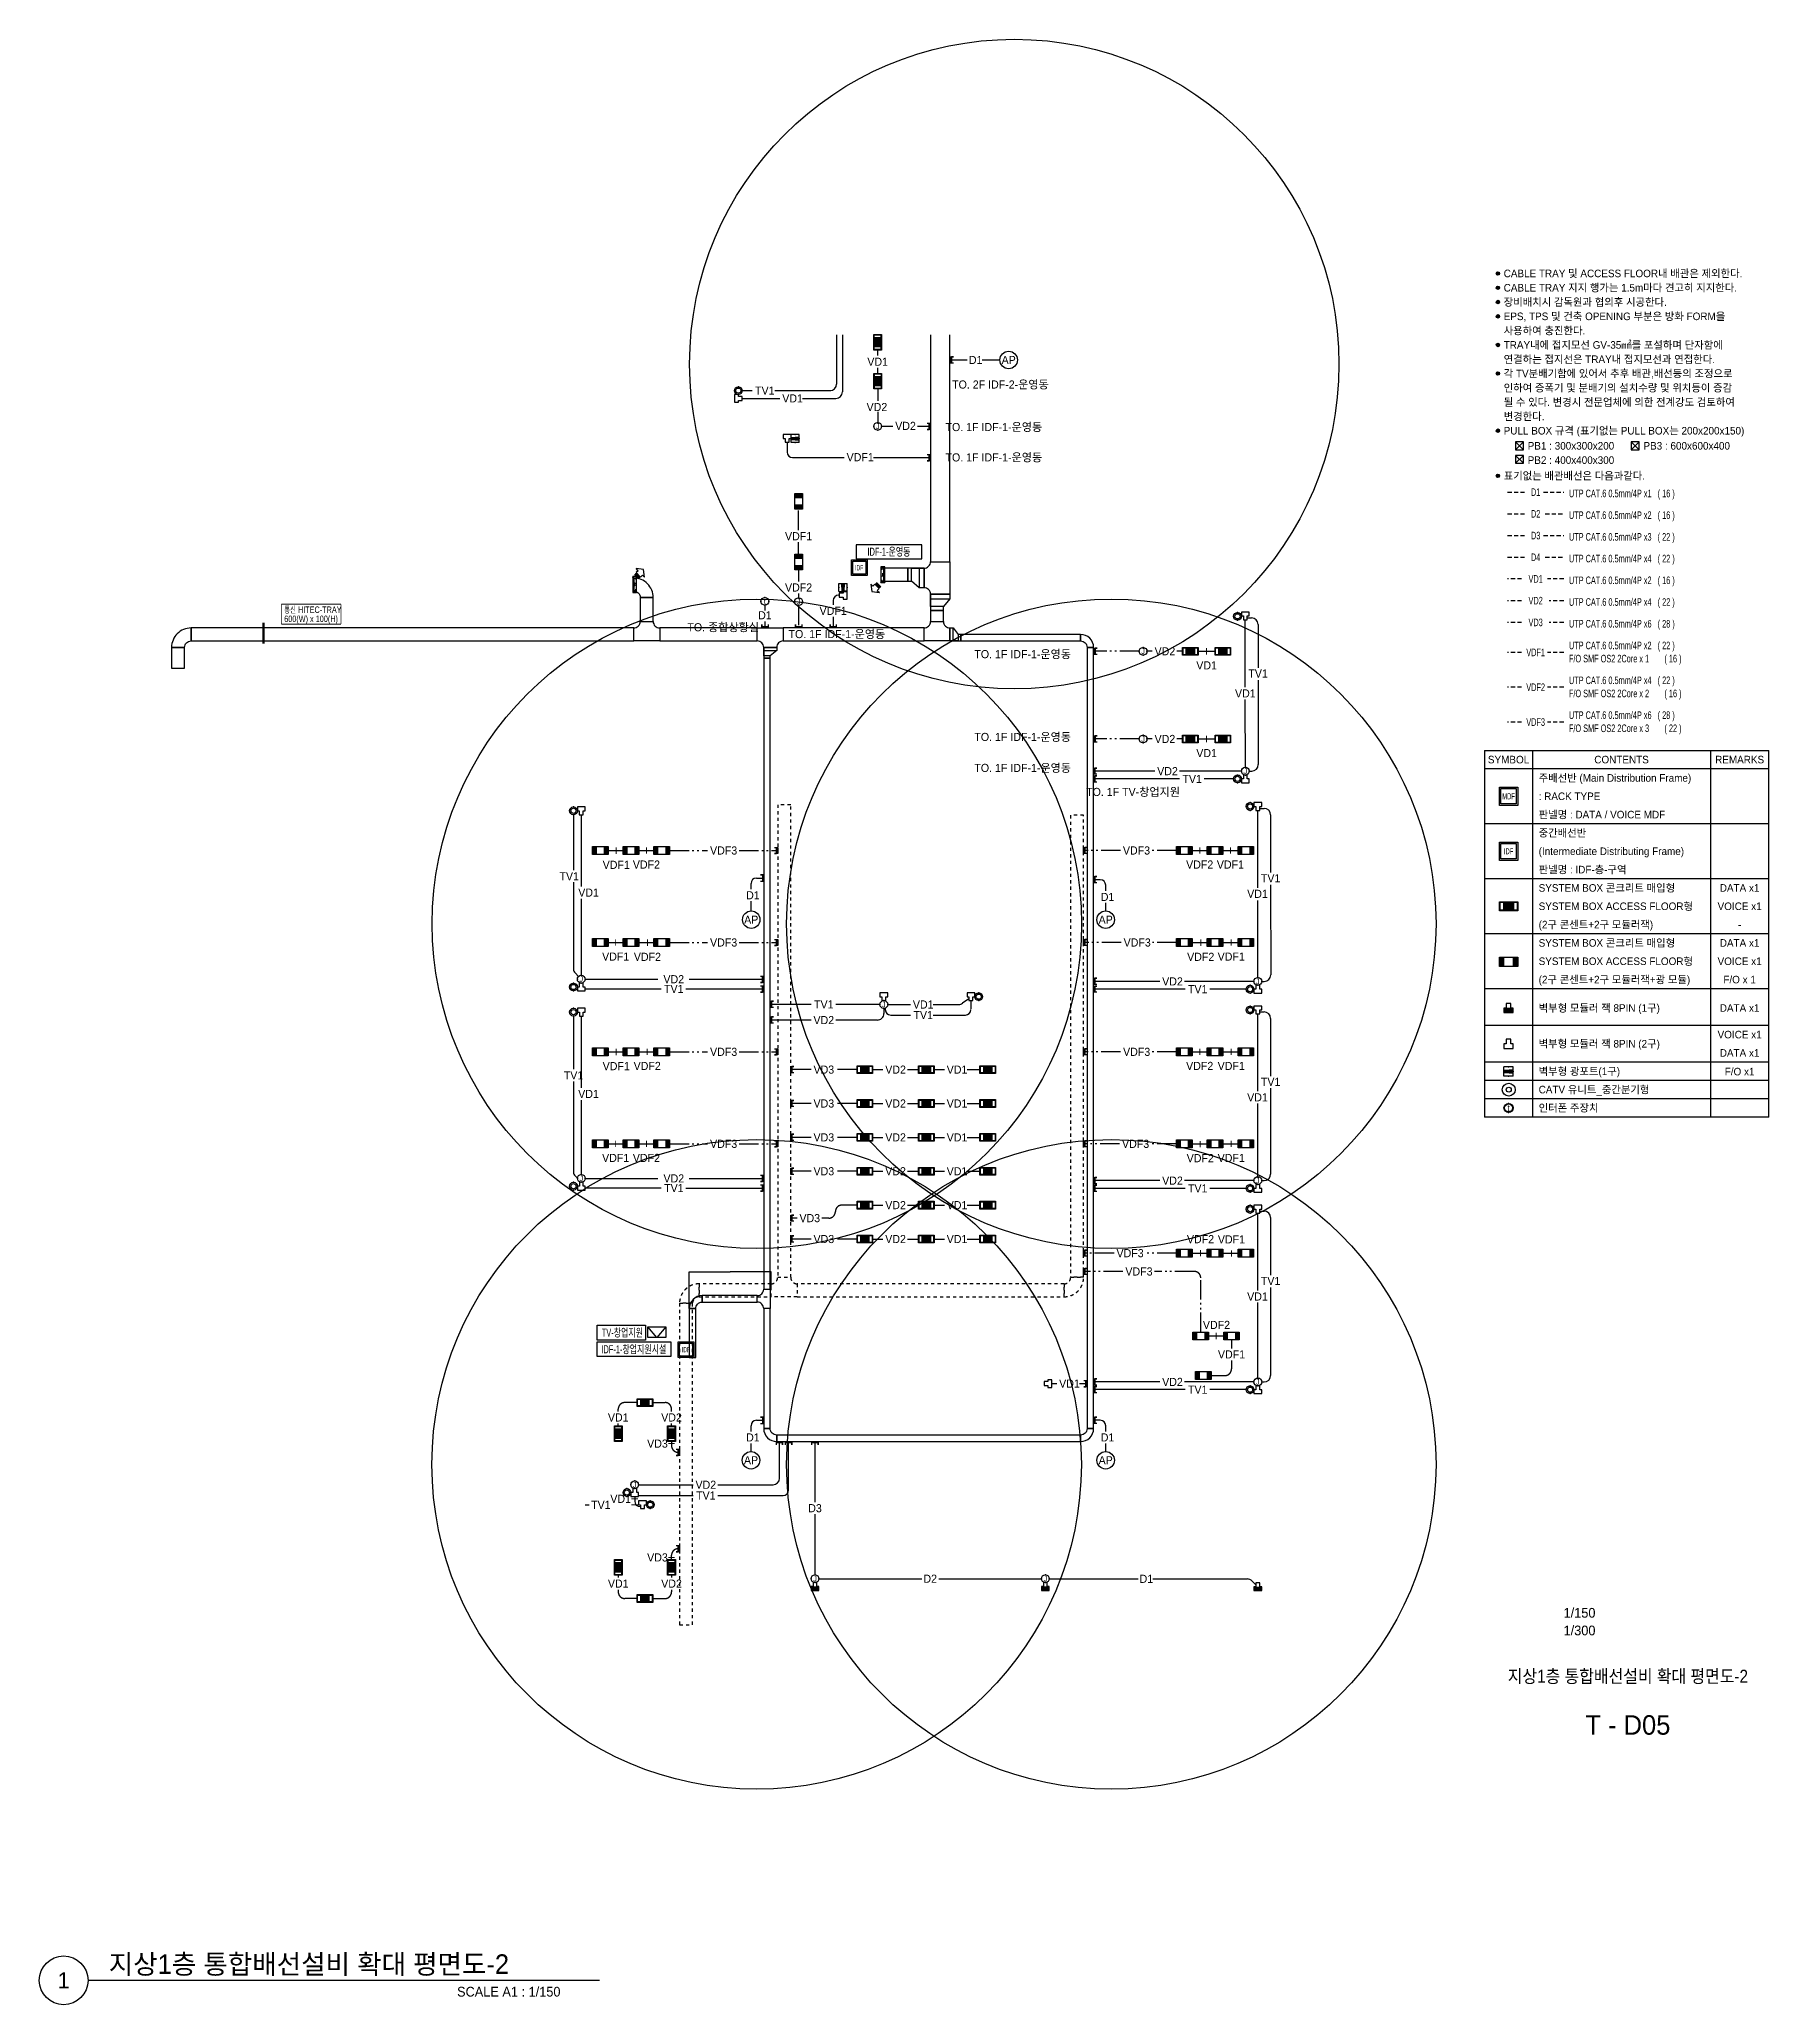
# Model space of a CAD drawing. Header units: millimetres. Extents: x 90978 to 501618, y -355196 to 882030.
# Drawn here: x 421686 to 501580, y -351975 to -261196 of the extents above; entities that cross this region are included whole.
import ezdxf
from ezdxf.enums import TextEntityAlignment as Align

# ---------------------------------------------------------------- set-up
doc = ezdxf.new("R2010")
doc.units = ezdxf.units.MM
doc.header["$LTSCALE"] = 150
doc.set_wipeout_variables(frame=1)
for name, pattern in [('D1', [3, 1, -1, 1]), ('D2', [6.5, 2.5, -1.5, 2.5]), ('E6', [10, 6, -1, 0.5, -1, 0.5, -1])]:
    doc.linetypes.add(name, pattern=pattern)
doc.layers.get('0').update_dxf_attribs({"lineweight": 0})
doc.layers.get('Defpoints').update_dxf_attribs({"color": 163})
for name, color, linetype in [('------07 System Box', 6, 'Continuous'), ('------10 Telecommunication Terminal Board', 3, 'Continuous'), ('------11 Television Distribution Panel', 4, 'Continuous'), ('------13 Telecommunication Outlet', 3, 'Continuous'), ('------14 Television Outlet', 3, 'Continuous'), ('------15 Interphone', 6, 'Continuous'), ('------19 Communication Etc', 3, 'Continuous'), ('-----00 SLAB OPEN-REV', 151, 'Continuous'), ('-----20 General Symbol', 3, 'Continuous'), ('-----21 Embeded Wire in Ceiling or Wall', 4, 'Continuous'), ('-----22 Concealed Wire in Floor', 4, 'E6'), ('-----22 Embeded in Floor', 4, 'D2'), ('-----23 Concealed or Exposed Wire', 4, 'D1'), ('-----27 Communication Cable Tray', 2, 'Continuous'), ('-----27 Communication Cable Tray_Access Floor', 1, 'D1'), ('-----29 Cable Schedule', 1, 'Continuous'), ('-----29 Indicator', 1, 'Continuous'), ('-----30 Text', 2, 'Continuous'), ('-----41 Drawing Title', 2, 'Continuous'), ('-----42 Drawing Number', 2, 'Continuous'), ('-----43 Drawing Scale', 3, 'Continuous')]:
    doc.layers.add(name, color=color, linetype=linetype)
doc.styles.add('ELEC', font='')
doc.styles.get("Standard").update_dxf_attribs({"font": ''})
doc.styles.get('ELEC').set_extended_font_data('Dotum')
doc.styles.get('Standard').set_extended_font_data('Dotum')
doc.dimstyles.get("Standard").update_dxf_attribs({"dimtxt": 0.18, "dimasz": 0.18, "dimexe": 0.18, "dimexo": 0.0625, "dimgap": 0.09, "dimtad": 0, "dimtih": 1, "dimtoh": 1, "dimdec": 4, "dimzin": 0, "dimdsep": 46, "dimtxsty": 'Standard', "dimcen": 0.09, "dimadec": 0, "dimazin": 0, "dimtfac": 1, "dimtdec": 4, "dimtofl": 0, "dimtmove": 0, "dimatfit": 3, "dimfxl": 1, "dimtolj": 1, "dimtzin": 0, "dimarcsym": 0})

msp = doc.modelspace()

# ---------------------------------------------------------------- texts
at = {"layer": '------10 Telecommunication Terminal Board', "style": 'ELEC', "width": 0.7}
for s, p in [('IDF-1-운영동', (460939.24916, -284864.19188)), ('TV-창업지원', (448623.04244, -320932.91445)), ('IDF-1-창업지원시설', (449154.68433, -321702.22368))]:
    msp.add_text(s, height=375, dxfattribs=at).set_placement(p, align=Align.MIDDLE_CENTER)
at = {"layer": '------15 Interphone', "style": 'ELEC'}
for s, p in [('TO. 2F IDF-2-운영동', (466087.73585, -277140.56494)), ('TO. 1F IDF-1-운영동', (465782.44959, -279105.23395)), ('TO. 1F IDF-1-운영동', (465782.44959, -280507.29688)), ('TO. 종합상황실 ', (453349.22514, -288353.16566)), ('TO. 1F IDF-1-운영동', (458531.21328, -288667.69392)), ('TO. 1F IDF-1-운영동', (467115.89133, -289594.98781)), ('TO. 1F IDF-1-운영동', (467115.89133, -293420.07986)), ('TO. 1F IDF-1-운영동', (467115.89133, -294851.04452)), ('TO. 1F TV-창업지원', (472213.53042, -295959.79202))]:
    msp.add_text(s, height=375, dxfattribs=at).set_placement(p, align=Align.MIDDLE_CENTER)
at = {"layer": '-----21 Embeded Wire in Ceiling or Wall', "style": 'ELEC'}
for s, p in [('D1', (464944.13837, -276007.74507)), ('TV1', (455202.83667, -277422.33517)), ('VD1', (456486.44462, -277782.33443)), ('TV1', (477990.75482, -290490.74254)), ('VD1', (477401.29195, -291408.12226)), ('VD2', (473807.08707, -294998.12436)), ('TV1', (474945.87815, -295358.12436)), ('TV1', (446166.62449, -299852.60528)), ('VD1', (447061.04167, -300608.12186)), ('TV1', (478570.13909, -299947.03316)), ('D1', (454652.17334, -300730.21143)), ('D1', (471036.76923, -300807.33589)), ('VD1', (477964.24147, -300664.99028)), ('VD2', (450996.71988, -304610.00064)), ('TV1', (450996.71988, -305058.16575)), ('VD2', (474036.70298, -304710.00064)), ('TV1', (475200.59394, -305070.00064)), ('TV1', (457927.08874, -305773.31939)), ('VD1', (462520.78286, -305778.12652)), ('VD2', (457927.08874, -306498.03575)), ('TV1', (462520.78286, -306265.29775)), ('TV1', (446366.22923, -309050.68581)), ('TV1', (478570.13909, -309347.03316)), ('VD1', (447058.87628, -309907.44004)), ('VD1', (477964.24147, -310064.99028)), ('VD2', (450998.69028, -313810.00064)), ('TV1', (451000.96491, -314256.24628)), ('VD2', (474036.68383, -313912.62672)), ('TV1', (475200.59394, -314270.00064)), ('TV1', (478570.13909, -318547.03316)), ('VD1', (477964.24147, -319264.99028)), ('VD1', (469277.65735, -323288.09742)), ('VD2', (474036.70298, -323210.00064)), ('TV1', (475200.6131, -323567.37456)), ('D1', (454652.17334, -325774.36342)), ('D1', (471036.76923, -325774.36342)), ('VD1', (448543.11006, -328610)), ('VD2', (452478.11006, -327960)), ('TV1', (452478.11006, -328454.00967)), ('TV1', (447628.34167, -328887.02953)), ('D3', (457521.98441, -329041.92125)), ('D2', (462842.8452, -332298.11856)), ('D1', (472830.15887, -332304.06039))]:
    msp.add_text(s, height=375, dxfattribs=at).set_placement(p, align=Align.MIDDLE_CENTER)
at = {"layer": '-----22 Concealed Wire in Floor', "style": 'ELEC'}
for s, p in [('VD1', (460416.23221, -276088.10549)), ('VD2', (460381.81627, -278179.68403)), ('VD2', (461704.2023, -279051.83625)), ('VDF1', (459610.18207, -280498.41374, 0)), ('VDF1', (456763.10988, -284148.1231)), ('VDF2', (456763.10988, -286514.9594)), ('D1', (455206.62268, -287799.18402)), ('VDF1', (458359.92677, -287595.49004)), ('VD2', (473686.74497, -289463.11433)), ('VD1', (475613.24782, -290113.11433)), ('VD2', (473686.74497, -293513.11434)), ('VD1', (475613.24782, -294163.11434)), ('VDF3', (453300.33351, -298663.11642)), ('VDF3', (472373.26689, -298663.11434)), ('VDF1', (448340.13909, -299324.98925)), ('VDF2', (449733.24784, -299313.11642)), ('VDF2', (475293.24783, -299313.11434)), ('VDF1', (476713.24783, -299313.11434)), ('VDF3', (453300.33351, -302913.11482)), ('VDF3', (472406.13722, -302913.11482)), ('VDF1', (448313.24784, -303563.11482)), ('VDF2', (449780.13909, -303574.98765)), ('VDF2', (475340.13908, -303574.98717)), ('VDF1', (476750.13908, -303564.98717)), ('VDF1', (448340.13909, -308624.98925)), ('VDF2', (449770.13909, -308614.98925)), ('VDF3', (453300.33351, -307963.11642)), ('VD3', (457930.3335, -308784.32065)), ('VD2', (461243.24782, -308784.32065)), ('VD1', (464083.24782, -308784.32065)), ('VDF3', (472381.4814, -307963.11434)), ('VDF2', (475293.24783, -308613.11434)), ('VDF1', (476750.13908, -308614.98717)), ('VD3', (457930.3335, -310349.32065)), ('VD2', (461243.24782, -310349.32065)), ('VD1', (464083.24782, -310349.32065)), ('VDF3', (453300.33351, -312213.11434)), ('VD3', (457930.3335, -311914.32065)), ('VD2', (461243.24782, -311914.32065)), ('VD1', (464083.24782, -311914.32065)), ('VDF3', (472332.18818, -312213.11434)), ('VDF1', (448313.24784, -312863.11434)), ('VDF2', (449733.24784, -312863.11434)), ('VDF2', (475320.13908, -312874.98717)), ('VDF1', (476750.13908, -312864.98717)), ('VD3', (457930.3335, -313479.32065)), ('VD2', (461243.24782, -313479.32065)), ('VD1', (464083.24782, -313479.32065)), ('VD2', (461243.24782, -315044.32065)), ('VD1', (464083.24782, -315044.32065)), ('VD3', (457280.3335, -315644.32065)), ('VD3', (457930.3335, -316609.32065)), ('VD2', (461243.24782, -316609.32065)), ('VD1', (464083.24782, -316609.32065)), ('VDF2', (475330.13908, -316614.98717)), ('VDF1', (476760.13908, -316624.98717)), ('VDF3', (472077.48913, -317263.11434)), ('VDF3', (472487.48913, -318108.11565)), ('VDF2', (476067.94361, -320576.92121)), ('VDF1', (476763.24783, -321940.61539)), ('VD1', (448432.29978, -324851.53213)), ('VD2', (450894.1959, -324851.53213)), ('VD3', (450244.1959, -326059.40249)), ('VD3', (450244.1959, -331316.82618)), ('VD1', (448432.29978, -332524.69654)), ('VD2', (450894.1959, -332524.69654))]:
    msp.add_text(s, height=375, dxfattribs=at).set_placement(p, align=Align.MIDDLE_CENTER)
at = {"layer": '-----41 Drawing Title', "style": 'ELEC', "width": 0.9}
msp.add_text('지상1층 통합배선설비 확대 평면도-2', height=600, dxfattribs=at).set_placement((495075, -336805.00064), align=Align.MIDDLE_CENTER)
at = {"layer": '-----41 Drawing Title', "color": 2, "style": 'ELEC'}
msp.add_text('지상1층 통합배선설비 확대 평면도-2', height=900, dxfattribs=at).set_placement((424895.017, -350550.00064))
at = {"layer": '-----41 Drawing Title', "color": 7, "style": 'ELEC'}
msp.add_text('1', height=750, dxfattribs=at).set_placement((422811.44039, -350850.00064), align=Align.MIDDLE)
at = {"layer": '-----41 Drawing Title', "style": 'ELEC'}
msp.add_text('SCALE A1 : 1/150', height=450, dxfattribs=at).set_placement((445763.55961, -351600.00064), align=Align.RIGHT)
at = {"layer": '-----42 Drawing Number', "style": 'ELEC'}
msp.add_text('T - D05', height=900, dxfattribs=at).set_placement((495075, -339055.00064), align=Align.MIDDLE_CENTER)
at = {"layer": '-----43 Drawing Scale', "style": 'ELEC'}
for s, p in [('1/150', (492839.51153, -333875.00064)), ('1/300', (492839.51153, -334690.00064))]:
    msp.add_text(s, height=450, dxfattribs=at).set_placement(p, align=Align.MIDDLE_CENTER)

# ---------------------------------------------------------------- blocks, each defined once
blk = doc.blocks.new('H11')
blk.add_circle((0, 150), 150)
at = {"color": 1}
blk.add_circle((0, 150), 129, dxfattribs=at)
for p in [(-150, 150), (0, 300), (0, 0), (150, 150)]:
    blk.add_point(p)
at = {"style": 'ELEC'}
blk.add_text('t', height=214, dxfattribs=at).set_placement((0, 150), align=Align.MIDDLE)
blk = doc.blocks.new('G15')
blk.add_lwpolyline([(-300, 600), (300, 600), (300, 0), (-300, 0)], close=True)
at = {"color": 1}
blk.add_lwpolyline([(-250, 550), (250, 550), (250, 50), (-250, 50)], close=True, dxfattribs=at)
at = {"style": 'ELEC', "width": 0.6}
blk.add_text('MDF', height=200, dxfattribs=at).set_placement((0, 300), align=Align.MIDDLE)
blk = doc.blocks.new('G12')
blk.add_lwpolyline([(-300, 600), (300, 600), (300, 0), (-300, 0)], close=True)
at = {"color": 1}
blk.add_lwpolyline([(-250, 550), (250, 550), (250, 50), (-250, 50)], close=True, dxfattribs=at)
at = {"style": 'ELEC', "width": 0.6}
blk.add_text('IDF', height=200, dxfattribs=at).set_placement((0, 300), align=Align.MIDDLE)
blk = doc.blocks.new('G02')
blk.add_lwpolyline([(150, 150), (75, 150), (75, 300), (-75, 300), (-75, 150), (-150, 150), (-150, 0), (150, 0)], close=True)
blk = doc.blocks.new('B11')
h = blk.add_hatch(color=256)
h.dxf.hatch_style = 1
h.paths.add_polyline_path([(150, 150), (-150, 150), (-150, -150), (150, -150)])
at = {"linetype": 'Continuous'}
for points in [[(300, -150), (-300, -150), (-300, 150), (300, 150)], [(-150, 150), (150, 150), (150, -150), (-150, -150)]]:
    blk.add_lwpolyline(points, close=True, dxfattribs=at)
at = {"color": 1, "linetype": 'Continuous'}
for points in [[(-280, 130), (-170, 130), (-170, -130), (-280, -130)], [(170, 130), (280, 130), (280, -130), (170, -130)]]:
    blk.add_lwpolyline(points, close=True, dxfattribs=at)
blk = doc.blocks.new('A$C5F330B5F')
blk.add_hatch(color=256).paths.add_polyline_path([(225, 0), (225, 225), (112, 225), (-225, 225), (-225, 0)])
blk.add_line((-112, 225), (112, 225))
blk.add_lwpolyline([(225, 225), (112, 225), (112, 450), (-112, 450), (-112, 225), (-225, 225), (-225, 0), (225, 0)], close=True)
blk = doc.blocks.new('A$C2c78cba1')
at = {"layer": '------07 System Box'}
h = blk.add_hatch(color=256, dxfattribs=at)
h.dxf.hatch_style = 1
h.paths.add_polyline_path([(367, 790), (56, 790), (56, 56), (367, 56)])
h = blk.add_hatch(color=256, dxfattribs=at)
h.dxf.hatch_style = 1
h.paths.add_polyline_path([(1637, 790), (1327, 790), (1327, 56), (1637, 56)])
at = {"layer": '------07 System Box', "linetype": 'Continuous'}
for points in [[(1694, 0), (0, 0), (0, 847), (1694, 847)], [(423, 847), (1270, 847), (1270, 0), (423, 0)]]:
    blk.add_lwpolyline(points, close=True, dxfattribs=at)
at = {"layer": '------07 System Box', "color": 1, "linetype": 'Continuous'}
for points in [[(56, 790), (367, 790), (367, 56), (56, 56)], [(1327, 790), (1637, 790), (1637, 56), (1327, 56)]]:
    blk.add_lwpolyline(points, close=True, dxfattribs=at)
blk = doc.blocks.new('TV1')
at = {"layer": '------13 Telecommunication Outlet'}
for radius in [150, 57.3]:
    blk.add_circle((0, 150), radius, dxfattribs=at)
blk = doc.blocks.new('광포트_1')
at = {"ltscale": 0.7}
h = blk.add_hatch(color=254, dxfattribs=at)
h.dxf.hatch_style = 1
h.paths.add_polyline_path([(44, 285), (-44, 285), (-44, 159), (44, 159)])
h.paths.add_polyline_path([(44, 141), (-44, 141), (-44, 15), (44, 15)])
at = {"linetype": 'Continuous'}
for p, q in [((-150, 300), (150, 300)), ((-150, 0), (-150, 300)), ((-150, 0), (150, 0)), ((150, 0), (150, 300))]:
    blk.add_line(p, q, dxfattribs=at)
for points in [[(-44, 159), (-44, 285), (44, 285), (44, 159)], [(-44, 141), (-44, 15), (44, 15), (44, 141)]]:
    blk.add_lwpolyline(points, close=True, dxfattribs=at)
for p in [(-150, 150), (0, 285), (0, 0), (150, 150)]:
    blk.add_point(p, dxfattribs=at)
blk = doc.blocks.new('A$C415ffab5')
at = {"layer": '-----30 Text'}
h = blk.add_hatch(color=256, dxfattribs=at)
edge = h.paths.add_edge_path()
edge.add_arc((-25020, -2850), 160, 0, 360)
h = blk.add_hatch(color=256, dxfattribs=at)
edge = h.paths.add_edge_path()
edge.add_arc((-25020, -4171), 160, 0, 360)
h = blk.add_hatch(color=256, dxfattribs=at)
edge = h.paths.add_edge_path()
edge.add_arc((-25020, -5492), 160, 0, 360)
h = blk.add_hatch(color=256, dxfattribs=at)
edge = h.paths.add_edge_path()
edge.add_arc((-25020, -6812), 160, 0, 360)
h = blk.add_hatch(color=256, dxfattribs=at)
edge = h.paths.add_edge_path()
edge.add_arc((-25020, -9454), 160, 0, 360)
h = blk.add_hatch(color=256, dxfattribs=at)
edge = h.paths.add_edge_path()
edge.add_arc((-25020, -12096), 160, 0, 360)
h = blk.add_hatch(color=256, dxfattribs=at)
edge = h.paths.add_edge_path()
edge.add_arc((-25020, -17379), 160, 0, 360)
h = blk.add_hatch(color=256, dxfattribs=at)
edge = h.paths.add_edge_path()
edge.add_arc((-25020, -21542), 160, 0, 360)
at = {"layer": '-----20 General Symbol'}
for p, q in [((-22662, -19138), (-23390, -18410)), ((-22662, -18410), (-23390, -19138)), ((-22662, -20385), (-23390, -19657)), ((-22662, -19657), (-23390, -20385)), ((-11967, -19138), (-12695, -18410)), ((-11967, -18410), (-12695, -19138))]:
    blk.add_line(p, q, dxfattribs=at)
for points in [[(-23390, -18410), (-23390, -19138), (-22662, -19138), (-22662, -18410)], [(-23390, -19657), (-23390, -20385), (-22662, -20385), (-22662, -19657)], [(-12695, -18410), (-12695, -19138), (-11967, -19138), (-11967, -18410)]]:
    blk.add_lwpolyline(points, close=True, dxfattribs=at)
at = {"layer": '-----22 Embeded in Floor'}
for p, q in [((-24123, -23048), (-22389, -23048)), ((-20794, -23048), (-18940, -23048)), ((-24123, -25054), (-22388, -25054)), ((-20641, -25054), (-18940, -25054)), ((-24123, -27060), (-22389, -27060)), ((-20794, -27060), (-18940, -27060)), ((-24123, -29066), (-22388, -29066)), ((-20641, -29066), (-18940, -29066)), ((-22839, -31072), (-24123, -31072)), ((-18940, -31072), (-20440, -31072)), ((-22837, -33078), (-24123, -33078)), ((-18940, -33078), (-20287, -33078)), ((-22837, -35084), (-24123, -35084)), ((-18940, -35084), (-20287, -35084)), ((-22839, -37855), (-24123, -37855)), ((-18940, -37855), (-20440, -37855)), ((-22839, -41074), (-24123, -41074)), ((-18940, -41074), (-20440, -41074)), ((-22839, -44293), (-24123, -44293)), ((-18940, -44293), (-20440, -44293))]:
    blk.add_line(p, q, dxfattribs=at)
at = {"layer": '-----29 Cable Schedule', "color": 3}
for p, q in [((-26250, -46912), (0, -46912)), ((-26250, -46912), (-26250, -80783)), ((0, -80783), (0, -46912)), ((0, -48606), (-26250, -48606)), ((0, -80783), (-26250, -80783))]:
    blk.add_line(p, q, dxfattribs=at)
at = {"layer": '-----29 Cable Schedule'}
for p, q in [((-21819, -46912), (-21819, -48606)), ((-5372, -46912), (-5372, -48606)), ((-21819, -48606), (-21819, -80783)), ((-5372, -48606), (-5372, -80783)), ((0, -53687), (-26250, -53687)), ((0, -58767), (-26250, -58767)), ((0, -63848), (-26250, -63848)), ((0, -68929), (-26250, -68929)), ((0, -72316), (-26250, -72316)), ((0, -75703), (-26250, -75703)), ((0, -77396), (-26250, -77396)), ((0, -79090), (-26250, -79090)), ((0, -80783), (-26250, -80783))]:
    blk.add_line(p, q, dxfattribs=at)
at = {"layer": '-----30 Text'}
for centre in [(-25020, -2850), (-25020, -4171), (-25020, -5492), (-25020, -6812), (-25020, -9454), (-25020, -12096), (-25020, -17379), (-25020, -21542)]:
    blk.add_circle(centre, 160, dxfattribs=at)
for p in [(-24860, -2850), (-24860, -4171), (-24860, -5492), (-24860, -6812), (-24860, -9454), (-24860, -12096), (-24860, -17379), (-24860, -21542)]:
    blk.add_point(p, dxfattribs=at)
at = {"layer": '------07 System Box', "xscale": 2.822580634535418, "yscale": 2.822580634535418, "zscale": 2.822580634535418}
blk.add_blockref('B11', (-24034, -61308), dxfattribs=at)
at = {"layer": '------10 Telecommunication Terminal Board', "xscale": 2.822580634535418, "yscale": 2.822580634535418, "zscale": 2.822580634535418}
for name, p in [('G15', (-24034, -51993)), ('G12', (-24034, -57074))]:
    blk.add_blockref(name, p, dxfattribs=at)
at = {"layer": '------13 Telecommunication Outlet'}
for name, p, xscale, yscale, zscale in [('A$C5F330B5F', (-24034, -71130), 1.881720423023612, 1.881720423023612, 1.881720423023612), ('G02', (-24034, -74433), 2.822580634535418, 2.822580634535418, 2.822580634535418), ('TV1', (-24020, -78851), 4, 4, 4)]:
    blk.add_blockref(name, p, dxfattribs=dict(at, xscale=xscale, yscale=yscale, zscale=zscale))
at = {"layer": '------13 Telecommunication Outlet', "xscale": 2.822580634535246, "yscale": 2.822580634535246, "zscale": 2.822580634535246, "rotation": 90}
blk.add_blockref('광포트_1', (-23611, -76575), dxfattribs=at)
at = {"layer": '------15 Interphone', "xscale": 2.822580634535418, "yscale": 2.822580634535418, "zscale": 2.822580634535418}
blk.add_blockref('H11', (-24034, -80360), dxfattribs=at)
blk.add_blockref('A$C2c78cba1', (-24881, -66868))
at = {"layer": '-----22 Embeded in Floor', "style": 'ELEC', "width": 0.7}
for s, p in [('D1', (-21532, -23048)), ('D2', (-21532, -25054)), ('D3', (-21532, -27060)), ('D4', (-21532, -29066)), ('VD1', (-21532, -31072)), ('VD2', (-21532, -33078)), ('VD3', (-21532, -35084)), ('VDF1', (-21532, -37855)), ('VDF2', (-21532, -41074)), ('VDF3', (-21532, -44293))]:
    blk.add_text(s, height=700, dxfattribs=at).set_placement(p, align=Align.MIDDLE_CENTER)
at = {"layer": '-----29 Cable Schedule', "color": 2, "style": 'ELEC'}
for s, p in [('SYMBOL', (-24034, -47759)), ('CONTENTS', (-13595, -47759)), ('REMARKS', (-2686, -47759))]:
    blk.add_text(s, height=700, dxfattribs=at).set_placement(p, align=Align.MIDDLE)
at = {"layer": '-----30 Text', "style": 'ELEC'}
for s, p in [('CABLE TRAY 및 ACCESS FLOOR내 배관은 제외한다.', (-24485, -2850)), ('장비배치시 감독원과 협의후 시공한다.', (-24485, -5492)), ('CABLE TRAY 지지 행가는 1.5m마다 견고히 지지한다.', (-24485, -4171)), ('EPS, TPS 및 건축 OPENING 부분은 방화 FORM을', (-24485, -6812)), ('TRAY내에 접지모선 GV-35㎟를 포설하며 단자함에', (-24485, -9454)), ('사용하여 충진한다.', (-24485, -8133)), ('연결하는 접지선은 TRAY내 접지모선과 연접한다.', (-24485, -10775)), ('각 TV분배기함에 있어서 추후 배관,배선등의 조정으로', (-24485, -12096)), ('될 수 있다. 변경시 전문업체에 의한 전계강도 검토하여', (-24485, -14738)), ('인하여 증폭기 및 분배기의 설치수량 및 위치등이 증감', (-24485, -13417)), ('변경한다.', (-24485, -16059)), ('PULL BOX 규격 (표기없는 PULL BOX는 200x200x150)', (-24485, -17379)), ('PB1 : 300x300x200', (-22265, -18774)), ('PB2 : 400x400x300', (-22265, -20095)), ('PB3 : 600x600x400', (-11570, -18774)), ('표기없는 배관배선은 다음과같다.', (-24485, -21542)), ('주배선반 (Main Distribution Frame)', (-21254, -49453)), (': RACK TYPE', (-21254, -51146)), ('판넬명 : DATA / VOICE MDF', (-21254, -52840)), ('중간배선반', (-21254, -54533)), ('(Intermediate Distributing Frame)', (-21254, -56227)), ('판넬명 : IDF-층-구역', (-21254, -57921)), ('SYSTEM BOX 콘크리트 매입형', (-21254, -59614)), ('SYSTEM BOX ACCESS FLOOR형', (-21254, -61308)), ('(2구 콘센트+2구 모듈러잭)', (-21254, -63001)), ('SYSTEM BOX 콘크리트 매입형', (-21254, -64695)), ('SYSTEM BOX ACCESS FLOOR형', (-21254, -66388)), ('(2구 콘센트+2구 모듈러잭+광 모듈)', (-21254, -68082)), ('벽부형 모듈러 잭 8PIN (1구)', (-21254, -70706)), ('벽부형 모듈러 잭 8PIN (2구)', (-21254, -74009)), ('벽부형 광포트(1구)', (-21254, -76550)), ('CATV 유니트_중간분기형', (-21254, -78243)), ('인터폰 주장치', (-21254, -79937))]:
    blk.add_text(s, height=700, dxfattribs=at).set_placement(p, align=Align.MIDDLE_LEFT)
at = {"layer": '-----30 Text', "style": 'ELEC', "width": 0.7}
for s, p in [('UTP CAT.6 0.5mm/4P x1   ( 16 )', (-18456, -23173)), ('UTP CAT.6 0.5mm/4P x2   ( 16 )', (-18456, -25179)), ('UTP CAT.6 0.5mm/4P x3   ( 22 )', (-18456, -27185)), ('UTP CAT.6 0.5mm/4P x4   ( 22 )', (-18456, -29191)), ('UTP CAT.6 0.5mm/4P x2   ( 16 )', (-18456, -31197)), ('UTP CAT.6 0.5mm/4P x4   ( 22 )', (-18456, -33203)), ('UTP CAT.6 0.5mm/4P x6   ( 28 )', (-18456, -35209)), ('UTP CAT.6 0.5mm/4P x2   ( 22 )', (-18456, -37215)), ('F/O SMF OS2 2Core x 1', (-18456, -38428)), ('( 16 )', (-9631, -38429)), ('UTP CAT.6 0.5mm/4P x4   ( 22 )', (-18456, -40434)), ('F/O SMF OS2 2Core x 2', (-18456, -41647)), ('( 16 )', (-9631, -41648)), ('UTP CAT.6 0.5mm/4P x6   ( 28 )', (-18456, -43653)), ('F/O SMF OS2 2Core x 3', (-18456, -44866)), ('( 22 )', (-9631, -44867))]:
    blk.add_text(s, height=700, dxfattribs=at).set_placement(p, align=Align.MIDDLE_LEFT)
at = {"layer": '-----30 Text', "style": 'ELEC'}
for s, p in [('DATA x1', (-2686, -59614)), ('VOICE x1', (-2686, -61308)), ('-', (-2686, -63001)), ('DATA x1', (-2686, -64695)), ('VOICE x1', (-2686, -66388)), ('F/O x 1', (-2686, -68082)), ('DATA x1', (-2686, -70706)), ('VOICE x1', (-2686, -73162)), ('DATA x1', (-2686, -74856)), ('F/O x1', (-2686, -76580))]:
    blk.add_text(s, height=700, dxfattribs=at).set_placement(p, align=Align.MIDDLE_CENTER)
blk = doc.blocks.new('H12')
blk.add_circle((0, 150), 150)
for p in [(-150, 150), (0, 300), (0, 0), (150, 150)]:
    blk.add_point(p)
at = {"style": 'ELEC'}
blk.add_text('t', height=214, dxfattribs=at).set_placement((0, 150), align=Align.MIDDLE)
blk = doc.blocks.new('O03')
at = {"linetype": 'Continuous'}
for p, q in [((-101, 101), (101, -101)), ((-74, 127), (127, -74)), ((-48, 154), (154, -48)), ((-27, 366), (69, 270)), ((-27, 366), (321, 321)), ((69, 270), (-21, 180)), ((-21, 180), (180, -21)), ((270, 69), (180, -21)), ((270, 69), (366, -27)), ((321, 321), (366, -27))]:
    blk.add_line(p, q, dxfattribs=at)
blk = doc.blocks.new('G01')
blk.add_hatch(color=256).paths.add_polyline_path([(150, 150), (75, 150), (-75, 150), (-150, 150), (-150, 0), (150, 0)])
blk.add_blockref('G02', (0, 0))
blk = doc.blocks.new('O04')
blk.add_circle((0, 0), 150)
for p in [(-150, 0), (0, 150), (150, 0), (0, -150)]:
    blk.add_point(p)
at = {"style": 'ELEC'}
blk.add_text('J', height=214, dxfattribs=at).set_placement((0, 0), align=Align.MIDDLE)
blk = doc.blocks.new('O08')
blk.add_hatch(color=256).paths.add_polyline_path([(120, 51), (-120, 51), (-120, 0), (120, 0)])
blk.add_lwpolyline([(120, 127.5), (120, 0), (-120, 0), (-120, 127.5), (-120, 51), (120, 51)])
blk = doc.blocks.new('A$C69d3834d')
at = {"layer": '------19 Communication Etc', "color": 3}
blk.add_circle((404, 404), 404, dxfattribs=at)
at = {"layer": 'Defpoints'}
blk.add_circle((663, 215), 15000, dxfattribs=at)
at = {"layer": '------19 Communication Etc', "style": 'ELEC'}
blk.add_text('AP', height=375, dxfattribs=at).set_placement((404, 404, 0), align=Align.MIDDLE_CENTER)
blk = doc.blocks.new('*D26')
at = {"layer": '-----00 SLAB OPEN-REV', "color": 0, "lineweight": -2, "transparency": 16777216}
for p, q in [((451713, -319826), (451713, -318130)), ((451713, -318130), (453605, -318130)), ((455497, -318130), (453606, -318130)), ((455497, -318978), (455497, -318130))]:
    blk.add_line(p, q, dxfattribs=at)
at = {"layer": '-----00 SLAB OPEN-REV', "color": 0, "transparency": 16777216}
for points in [[(451713, -318130), (451713, -318130), (451713, -318130)], [(455497, -318130), (455497, -318130), (455497, -318130)]]:
    blk.add_solid(points, dxfattribs=at)
at = {"layer": 'Defpoints', "color": 0, "transparency": 16777216}
for p in [(451713, -318130), (455497, -318978), (451713, -319826)]:
    blk.add_point(p, dxfattribs=at)
at = {"layer": '-----00 SLAB OPEN-REV', "color": 0, "transparency": 16777216, "insert": (453605, -318130), "char_height": 0.18, "attachment_point": 5, "style": 'ELEC'}
blk.add_mtext('\\A1;3784.3113', dxfattribs=at)
blk = doc.blocks.new('C02-1')
at = {"layer": '------14 Television Outlet', "color": 3, "linetype": 'Continuous'}
for radius in [150, 100]:
    blk.add_circle((0, 150), radius, dxfattribs=at)
at = {"layer": '------14 Television Outlet', "color": 3}
for p in [(-150, 150), (0, 300), (0, 0), (150, 150)]:
    blk.add_point(p, dxfattribs=at)
blk = doc.blocks.new('TV-BOX')
at = {"layer": '------11 Television Distribution Panel', "color": 3}
for p, q in [((0, 0), (-200, 238)), ((200, 238), (0, 0))]:
    blk.add_line(p, q, dxfattribs=at)
blk.add_lwpolyline([(-200, 0), (-200, 238), (200, 238), (200, 0)], close=True, dxfattribs=at)

# ---------------------------------------------------------------- dimensions: what is measured, and where the dimension line sits
at = {"layer": '-----00 SLAB OPEN-REV'}
dim = msp.add_linear_dim(base=(451713.107927, -318130), p1=(455497.419183, -318978.125243), p2=(451713.107927, -319825.698614), dimstyle='Standard', dxfattribs=at)
dim.commit()
dim.dimension.update_dxf_attribs({"geometry": '*D26', "text_midpoint": (453605.263555, -318130)})

# ---------------------------------------------------------------- linework, layer by layer
at = {"layer": '------10 Telecommunication Terminal Board', "color": 1, "elevation": 0}
for points in [[(459421.93377, -285189.19188), (462456.56456, -285189.19188), (462456.56456, -284539.19188), (459421.93377, -284539.19188)], [(432880.72322, -288188.06129), (435610.64181, -288188.06129), (435610.64181, -287308.06129), (432880.72322, -287308.06129)]]:
    msp.add_lwpolyline(points, close=True, dxfattribs=at)
at = {"layer": '------10 Telecommunication Terminal Board', "color": 1}
for points in [[(449698.72045, -321273.81601), (447451.99278, -321273.81601), (447451.99278, -320592.01288), (449698.72045, -320592.01288)], [(450857.37588, -322043.12524), (447451.99278, -322043.12524), (447451.99278, -321361.32212), (450857.37588, -321361.32212)]]:
    msp.add_lwpolyline(points, close=True, dxfattribs=at)
at = {"layer": '-----21 Embeded Wire in Ceiling or Wall'}
for p, q in [((458516.4392, -274850.00064), (458516.4392, -277122.33517)), ((458790, -274850.00064), (458790, -277482.33443)), ((463822.61413, -276007.74507), (464558.44078, -276007.74507)), ((465248.40008, -276007.74507), (466065.6626, -276007.74507)), ((454160, -277422.33517), (454619.71711, -277422.33517)), ((454160, -277782.33443), (455903.32505, -277782.33443)), ((455663.8148, -277422.33517), (458260.00669, -277422.33517)), ((456947.42275, -277782.33443), (458490, -277782.33443)), ((460419.35569, -277348.08381), (460419.35569, -277898.3192)), ((460419.35569, -278408.25743), (460419.35569, -278871.57125)), ((460599.35569, -279070.17659), (461121.08273, -279070.17659)), ((462259.82086, -279070.17659), (462857.15593, -279070.17659)), ((456233.1257, -279810.00064), (456233.1257, -280266.75409)), ((456483.1257, -280516.75409), (458870.85491, -280516.75409)), ((460227.3678, -280516.75409), (462857.15593, -280516.75409)), ((458359.92677, -287123.47615), (458359.92677, -287314.12521)), ((458640.00005, -286873.47615), (458609.92677, -286873.47615)), ((458359.92677, -287877.38844), (458359.92677, -288386.17097)), ((477401.23616, -291126.75743), (477400.61573, -288010.00064)), ((477500.68527, -287920.00064), (477690.75482, -287920.00064)), ((477990.75482, -288220.00064), (477990.75482, -290226.67959)), ((477990.75482, -290789.94282), (477999.04162, -294698.12436)), ((477401.96818, -294818.12436), (477401.34785, -291690.02066)), ((473223.96751, -294998.12436), (470392.20597, -294998.12436)), ((477221.96818, -294998.12436), (474362.70563, -294998.12436)), ((477588.90253, -294998.12436), (477699.04162, -294998.12436)), ((474362.75858, -295358.12436), (470453.40597, -295358.12436)), ((476861.96818, -295358.12436), (475501.49671, -295358.12436)), ((477964.24147, -296810.00064), (477964.24147, -300383.62545)), ((478080.06955, -296720.00064), (478270.13909, -296720.00064)), ((446361.9842, -297010.00064), (446361.9842, -299571.24045)), ((446721.9842, -297010.00064), (446721.9842, -300326.75703)), ((478570.13909, -297020.00064), (478570.13909, -299682.9702)), ((446361.9842, -300134.50368), (446361.9842, -304141.52336)), ((454566.01033, -300448.8466), (454566.01033, -300187.44277)), ((454816.01033, -299937.44277), (455152.18031, -299937.44277)), ((470700.60622, -300014.56723), (470392.20597, -300014.56723)), ((470950.60622, -300525.97106), (470950.60622, -300264.56723)), ((478570.13909, -300246.23343), (478578.4259, -304409.46465)), ((446721.9842, -300890.02026), (446721.9842, -304430.00064)), ((454566.01033, -301457.80839), (454566.01033, -301012.10983)), ((470950.60622, -301457.68973), (470950.60622, -301089.23429)), ((477980, -304530.00064), (477980, -300970.00587)), ((446901.9842, -304610.00064), (450257.39271, -304610.00064)), ((451708.54604, -304610.00064), (455091.45556, -304610.00064)), ((473453.58342, -304710.00064), (470453.40597, -304710.00064)), ((477800, -304710.00064), (474592.32154, -304710.00064)), ((478168.28681, -304709.46465), (478278.4259, -304709.46465)), ((446901.9842, -305049.98909), (450413.60031, -305049.98909)), ((451552.33844, -305058.16575), (455091.45556, -305058.16575)), ((457343.96917, -305773.30031), (455452.58687, -305773.23844)), ((460521.66237, -305773.40427), (458482.7073, -305773.33756)), ((460881.60042, -305778.12652), (461937.66329, -305778.12652)), ((462981.76099, -305778.12652), (464159.96531, -305778.12652)), ((464633.61667, -305508.12908), (464334.52361, -305722.11299)), ((474617.47437, -305070.00064), (470453.38681, -305070.00064)), ((477440, -305070.00064), (475756.2125, -305070.00064)), ((446366.22923, -306309.99753), (446366.22923, -308769.32098)), ((446725.1714, -306310.00064), (446725.6591, -309626.07521)), ((457343.96917, -306498.01668), (455452.58687, -306497.9548)), ((460401.5906, -306498.11671), (458482.7073, -306498.05393)), ((460701.60042, -305958.12652), (460701.60042, -306198.11671)), ((460769.61942, -305944.7801), (460769.61942, -306015.29775)), ((461019.61942, -306265.29775), (461937.66329, -306265.29775)), ((462981.76099, -306265.29775), (464473.61667, -306265.29775)), ((477964.24147, -306210.00064), (477964.24147, -309783.62545)), ((478080.06955, -306120.00064), (478270.13909, -306120.00064)), ((478570.13909, -306420.00064), (478570.13909, -309082.9702)), ((446366.22923, -309332.58421), (446366.22923, -313520.6897)), ((446725.74161, -310189.33844), (446726.22923, -313630.00064)), ((477964.24147, -310346.88868), (477964.24147, -313730.69178)), ((478570.13909, -309646.23343), (478570.13909, -313610.00064)), ((446906.22923, -313810.00064), (450259.36311, -313810.00064)), ((451710.51643, -313810.00064), (455091.15132, -313810.00064)), ((473453.56426, -313912.62672), (470453.38681, -313912.62672)), ((477799.98084, -313912.62672), (474592.30239, -313912.62672)), ((478160, -313910.00064), (478270.13909, -313910.00064)), ((446906.22923, -314248.06962), (450417.84534, -314248.06962)), ((451556.58347, -314256.24628), (455095.70059, -314256.24628)), ((474617.47437, -314270.00064), (470453.38681, -314270.00064)), ((477440, -314270.00064), (475756.2125, -314270.00064)), ((477800, -314367.37456), (477799.98084, -314367.37456)), ((477964.24147, -315410.00064), (477964.24147, -318983.62545)), ((478080.06955, -315320.00064), (478270.13909, -315320.00064)), ((478570.13909, -315620.00064), (478570.13909, -318282.9702)), ((478570.13909, -318846.23343), (478570.13909, -322910.00064)), ((477964.24147, -319546.88868), (477964.24147, -323011.3953)), ((468463.10874, -323288.09742), (468694.53779, -323288.09742)), ((469738.63548, -323288.09742), (470092.20597, -323288.09742)), ((473453.58342, -323210.00064), (470453.40597, -323210.00064)), ((474617.49353, -323567.37456), (470453.40597, -323567.37456)), ((477800, -323210.00064), (474592.32154, -323210.00064)), ((477440.01916, -323567.37456), (475756.23166, -323567.37456)), ((477800, -323567.37456), (477799.98084, -323567.37456)), ((478160, -323210.00064), (478270.13909, -323210.00064)), ((454816.01033, -324981.59477), (455152.18031, -324981.59477)), ((470700.60622, -324981.59477), (470392.20597, -324981.59477)), ((454566.01033, -325492.9986), (454566.01033, -325231.59477)), ((470950.60622, -325492.9986), (470950.60622, -325231.59477)), ((454566.01033, -326424.71726), (454566.01033, -326056.26183)), ((455883.11006, -327660), (455883.11006, -325965.72427)), ((456302.86766, -328204.00967), (456302.86766, -325965.72427)), ((457521.98441, -328760.55642), (457521.98441, -325965.72427)), ((470950.60622, -326424.71726), (470950.60622, -326056.26183)), ((449193.11006, -328500), (449193.11006, -328720)), ((449373.11006, -327960), (451894.99049, -327960)), ((449373.11006, -328454.00967), (451894.99049, -328454.00967)), ((453033.72862, -327960), (455583.11006, -327960)), ((453033.72862, -328454.00967), (456052.86766, -328454.00967)), ((449463.11006, -328970), (449443.11006, -328970)), ((457521.98441, -332118.11824), (457521.98441, -329323.81965)), ((457701.98441, -332298.11824), (462457.14761, -332298.11853)), ((463241.74734, -332298.11858), (467983.70599, -332298.11888)), ((468343.70599, -332298.11888), (472444.46128, -332303.5496)), ((473134.42058, -332304.46333), (477496.61175, -332310.0019)), ((477890.00046, -332580.00064), (477709.25416, -332398.38147))]:
    msp.add_line(p, q, dxfattribs=at)
for centre, radius, start, end in [((458216.4392, -277122.33517), 300, 270, 0), ((458490, -277482.33443), 300, 270, 0), ((456483.1257, -280266.75409, 0), 250, 180, 270), ((458609.92677, -287123.47615, 0), 250, 90, 180), ((477690.75482, -288220.00064), 300, 0, 90), ((477699.04162, -294698.12436), 300, 270, 0), ((478270.13909, -297020.00064), 300, 0, 90), ((454816.01033, -300187.44277), 250, 90, 180), ((470700.60622, -300264.56723), 250, 0, 90), ((446611.9842, -304141.52336), 250, 179.9999999917, 224.9999999998), ((478278.4259, -304409.46465), 300, 270, 0), ((464159.96531, -305478.12652), 300, 270, 305.581543864), ((460401.60042, -306198.11671), 300, 269.9981256333, 0), ((461019.61942, -306015.29775), 250, 180, 270), ((464473.61667, -306015.29775), 250, 270, 0), ((478270.13909, -306420.00064), 300, 0, 90), ((446616.22923, -313520.6897), 250, 179.9999999917, 224.9999999998), ((478270.13909, -313610.00064), 300, 270, 0), ((478270.13909, -315620.00064), 300, 0, 90), ((478270.13909, -322910.00064), 300, 270, 0), ((454816.01033, -325231.59477), 250, 90, 180), ((470700.60622, -325231.59477), 250, 0, 90), ((455583.11006, -327660), 300, 270, 0), ((456052.86766, -328204.00967), 250, 270, 0), ((449443.11006, -328720), 250, 180, 270), ((477496.61175, -332610.0019), 300, 44.8619850627, 90)]:
    msp.add_arc(centre, radius, start, end, dxfattribs=at)
at = {"layer": '-----22 Concealed Wire in Floor'}
for p, q in [((460419.35569, -275806.74066), (460419.35569, -275548.12717)), ((460419.35569, -276628.08381), (460419.35569, -276370.00389)), ((456763.10988, -283866.75827), (456763.10988, -282898.12336)), ((456763.10988, -284978.12336), (456763.10988, -284430.0215)), ((456763.10988, -285698.12336), (456763.10988, -286233.59457)), ((456763.10988, -286796.8578), (456763.10988, -286990)), ((455206.62268, -287338.12271), (455206.62268, -287575.00064)), ((456763.10988, -287350), (456763.10988, -288386.1716)), ((455206.62268, -288081.08242), (455206.62268, -288374.29431)), ((472498.18242, -289463.11433), (470396.23047, -289463.11433)), ((473103.6254, -289463.11433), (472858.18242, -289463.11433)), ((474503.24782, -289463.11433), (474242.36353, -289463.11433)), ((475223.24782, -289463.11433), (476003.24782, -289463.11433)), ((472498.18242, -293513.11434), (470396.23047, -293513.11434)), ((473103.6254, -293513.11434), (472858.18242, -293513.11434)), ((474503.24782, -293513.11434), (474242.36353, -293513.11434)), ((475223.24782, -293513.11434), (476003.24782, -293513.11434)), ((447963.24784, -298663.11642), (448663.24784, -298663.11642)), ((449383.24784, -298663.11642), (450083.24784, -298663.11642)), ((450803.24784, -298663.11642), (452561.00634, -298663.11642)), ((454011.14203, -298663.11642), (455797.41918, -298663.11642)), ((471633.93972, -298663.11434), (469931.73043, -298663.11434)), ((474223.24783, -298663.11434), (473084.07541, -298663.11434)), ((474943.24783, -298663.11434), (475643.24783, -298663.11434)), ((476363.24783, -298663.11434), (477063.24783, -298663.11434)), ((447963.24784, -302913.11482), (448663.24784, -302913.11482)), ((449383.24784, -302913.11482), (450083.24784, -302913.11482)), ((450803.24784, -302913.11482), (452561.00634, -302913.11482)), ((454011.14203, -302913.11482), (455797.41918, -302913.11482)), ((471666.81005, -302913.11482), (469931.73043, -302913.11482)), ((474223.24783, -302913.11482), (473116.94574, -302913.11482)), ((474943.24783, -302913.11482), (475643.24783, -302913.11482)), ((476363.24783, -302913.11482), (477063.24783, -302913.11482)), ((447963.24784, -307963.11642), (448663.24784, -307963.11642)), ((449383.24784, -307963.11642), (450083.24784, -307963.11642)), ((450803.24784, -307963.11642), (452561.00634, -307963.11642)), ((454011.14203, -307963.11642), (455797.41918, -307963.11642)), ((471642.15424, -307963.11434), (469931.73043, -307963.11434)), ((474223.24783, -307963.11434), (473092.28992, -307963.11434)), ((474943.24783, -307963.11434), (475643.24783, -307963.11434)), ((476363.24783, -307963.11434), (477063.24783, -307963.11434)), ((457347.21394, -308784.32065), (456397.41918, -308784.32065)), ((459463.24782, -308784.32065), (458484.93442, -308784.32065)), ((460183.24782, -308784.32065), (460660.12826, -308784.32065)), ((461798.86638, -308784.32065), (462303.24782, -308784.32065)), ((463023.24782, -308784.32065), (463500.12826, -308784.32065)), ((464544.22595, -308784.32065), (465143.24782, -308784.32065)), ((457347.21394, -310349.32065), (456397.41918, -310349.32065)), ((459463.24782, -310349.32065), (458484.93442, -310349.32065)), ((460183.24782, -310349.32065), (460660.12826, -310349.32065)), ((461798.86638, -310349.32065), (462303.24782, -310349.32065)), ((463023.24782, -310349.32065), (463500.12826, -310349.32065)), ((464544.22595, -310349.32065), (465143.24782, -310349.32065)), ((447963.24784, -312213.11434), (448663.24784, -312213.11434)), ((449383.24784, -312213.11434), (450083.24784, -312213.11434)), ((450803.24784, -312213.11434), (452561.00634, -312213.11434)), ((454011.14203, -312213.11434), (455797.41918, -312213.11434)), ((457347.21394, -311914.32065), (456397.41918, -311914.32065)), ((459463.24782, -311914.32065), (458484.93442, -311914.32065)), ((460183.24782, -311914.32065), (460660.12826, -311914.32065)), ((461798.86638, -311914.32065), (462303.24782, -311914.32065)), ((463023.24782, -311914.32065), (463500.12826, -311914.32065)), ((464544.22595, -311914.32065), (465143.24782, -311914.32065)), ((471592.86101, -312213.11434), (469931.73043, -312213.11434)), ((474223.24783, -312213.11434), (473042.9967, -312213.11434)), ((474943.24783, -312213.11434), (475643.24783, -312213.11434)), ((476363.24783, -312213.11434), (477063.24783, -312213.11434)), ((457347.21394, -313479.32065), (456397.41918, -313479.32065)), ((459463.24782, -313479.32065), (458484.93442, -313479.32065)), ((460183.24782, -313479.32065), (460660.12826, -313479.32065)), ((461798.86638, -313479.32065), (462303.24782, -313479.32065)), ((463023.24782, -313479.32065), (463500.12826, -313479.32065)), ((464544.22595, -313479.32065), (465143.24782, -313479.32065)), ((456697.21394, -315644.32065), (456397.41918, -315644.32065)), ((458163.24782, -315644.32065), (457834.93442, -315644.32065)), ((459463.24782, -315044.32065), (458763.24782, -315044.32065)), ((460183.24782, -315044.32065), (460660.12826, -315044.32065)), ((461798.86638, -315044.32065), (462303.24782, -315044.32065)), ((463023.24782, -315044.32065), (463500.12826, -315044.32065)), ((464544.22595, -315044.32065), (465143.24782, -315044.32065)), ((457347.21394, -316609.32065), (456397.41918, -316609.32065)), ((459463.24782, -316609.32065), (458484.93442, -316609.32065)), ((460183.24782, -316609.32065), (460660.12826, -316609.32065)), ((461798.86638, -316609.32065), (462303.24782, -316609.32065)), ((463023.24782, -316609.32065), (463500.12826, -316609.32065)), ((464544.22595, -316609.32065), (465143.24782, -316609.32065)), ((471338.16196, -317263.11434), (469931.73043, -317263.11434)), ((474223.24783, -317263.11434), (472788.29765, -317263.11434)), ((474943.24783, -317263.11434), (475643.24783, -317263.11434)), ((476363.24783, -317263.11434), (477063.24783, -317263.11434)), ((471748.16196, -318108.11565), (469931.73043, -318108.11565)), ((475043.24783, -318108.11565), (473198.29765, -318108.11565)), ((475343.24783, -320908.11565), (475343.24783, -318408.11565)), ((475703.24783, -321088.11565), (476403.24783, -321088.11565)), ((476763.24783, -321268.11565), (476763.24783, -321659.25056)), ((476763.24783, -322222.51379), (476763.24783, -322613.11514)), ((475823.24693, -322913.11514), (476463.24783, -322913.11514)), ((448432.29978, -324570.1673), (448432.29978, -324463.66177)), ((449303.24784, -324163.66177), (448732.29978, -324163.66177)), ((450023.24784, -324163.66177), (450594.1959, -324163.66177)), ((450894.1959, -324570.1673), (450894.1959, -324463.66177)), ((448432.29978, -325239.40249), (448432.29978, -325133.43053)), ((450894.1959, -325239.40249), (450894.1959, -325133.43053)), ((450894.1959, -325959.40249), (450894.1959, -326159.40249)), ((451194.1959, -326459.40249), (451263.10794, -326459.40249)), ((450894.1959, -331416.82618), (450894.1959, -331216.82618)), ((451194.1959, -330916.82618), (451263.10794, -330916.82618)), ((448432.29978, -332136.82618), (448432.29978, -332243.33171)), ((450894.1959, -332136.82618), (450894.1959, -332243.33171)), ((448432.29978, -332806.59494), (448432.29978, -332912.5669)), ((450894.1959, -332806.59494), (450894.1959, -332912.5669)), ((449303.24784, -333212.5669), (448732.29978, -333212.5669)), ((450023.24784, -333212.5669), (450594.1959, -333212.5669))]:
    msp.add_line(p, q, dxfattribs=at)
for centre, start, end in [((458163.24782, -315344.32065), 270, 0), ((458763.24782, -315344.32065), 90, 180), ((475043.24783, -318408.11565), 0, 90), ((476463.24783, -322613.11514), 270, 0), ((448732.29978, -324463.66177), 90, 180), ((450594.1959, -324463.66177), 0, 90), ((451194.1959, -326159.40249), 180, 270), ((451194.1959, -331216.82618), 90, 180), ((448732.29978, -332912.5669), 180, 270), ((450594.1959, -332912.5669), 270, 0)]:
    msp.add_arc(centre, 300, start, end, dxfattribs=at)
at = {"layer": '-----22 Embeded in Floor'}
for p, q in [((446597.19073, -304480.28329), (446435.2075, -304318.30006)), ((464723.61667, -305598.12908), (464723.61667, -306015.29775)), ((446546.22923, -313804.24309), (446439.45254, -313697.46639))]:
    msp.add_line(p, q, dxfattribs=at)
at = {"layer": '-----27 Communication Cable Tray', "elevation": 0}
for points in [[(462857.15593, -274850.00064), (462857.15593, -285325.47657), (463757.15593, -285325.47657), (463757.15593, -274850.00064)], [(460613.10832, -286180.47657), (460613.10832, -286225.47657), (460703.10832, -286225.47657), (460703.10832, -285625.47657), (460613.10832, -285625.47657), (460613.10832, -285670.47657)], [(460703.10832, -286247.97657), (460748.10832, -286247.97657), (460748.10832, -285602.97657), (460703.10832, -285602.97657), (460703.10832, -286247.97657)], [(462557.15593, -285625.47657), (461807.15593, -285625.47657), (461807.15593, -286225.47657), (461986.25427, -286225.47657), (461986.25427, -285625.47657), (462335.69046, -285625.47657), (462335.69046, -286525.47657), (461986.25427, -286225.47657), (461986.25427, -285625.47657), (462557.15593, -285625.47657), (462557.15593, -286525.47657), (462335.69046, -286525.47657)], [(449146.12389, -286056.36823), (449101.12389, -286056.36823), (449101.12389, -286701.36823), (449146.12389, -286701.36823), (449146.12389, -286056.36823)], [(449236.12389, -286123.86823), (449236.12389, -286078.86823), (449146.12389, -286078.86823), (449146.12389, -286678.86823), (449236.12389, -286678.86823), (449236.12389, -286633.86823)], [(462857.15593, -286825.47657), (462857.15593, -287575.47657), (463457.15593, -287575.47657), (463457.15593, -287396.37823), (462857.15593, -287396.37823), (462857.15593, -287046.94204), (463757.15593, -287046.94204), (463457.15593, -287396.37823), (462857.15593, -287396.37823), (462857.15593, -286825.47657), (463757.15593, -286825.47657), (463757.15593, -287046.94204)], [(463757.15593, -288986.1716), (464257.15593, -288986.1716), (464257.15593, -288686.1716), (464137.75704, -288686.1716), (464137.75704, -288986.1716), (463904.79958, -288986.1716), (463904.79958, -288386.1716), (464137.75704, -288686.1716), (464137.75704, -288986.1716), (463757.15593, -288986.1716), (463757.15593, -288386.1716), (463904.79958, -288386.1716)], [(428396.80056, -289286.1716), (427796.80056, -289286.1716)], [(455153.13358, -289286.1716), (455153.13358, -289786.1716), (455453.13358, -289786.1716), (455453.13358, -289666.7727), (455153.13358, -289666.7727), (455153.13358, -289433.81524), (455753.13358, -289433.81524), (455453.13358, -289666.7727), (455153.13358, -289666.7727), (455153.13358, -289286.1716), (455753.13358, -289286.1716), (455753.13358, -289433.81524)]]:
    msp.add_lwpolyline(points, dxfattribs=at)
at = {"layer": '-----27 Communication Cable Tray', "color": 1, "elevation": 0}
for points in [[(460568.10832, -286292.97657), (460748.10832, -286292.97657), (460748.10832, -285557.97657), (460568.10832, -285557.97657), (460568.10832, -286292.97657)], [(449281.12389, -286011.36823), (449101.12389, -286011.36823), (449101.12389, -286746.36823), (449281.12389, -286746.36823), (449281.12389, -286011.36823)]]:
    msp.add_lwpolyline(points, dxfattribs=at)
at = {"layer": '-----27 Communication Cable Tray', "color": 1, "linetype": 'D1', "elevation": 0}
for points in [[(460568.10832, -286292.97657), (460748.10832, -285557.97657)], [(460568.10832, -285557.97657), (460748.10832, -286292.97657)], [(449281.12389, -286011.36823), (449101.12389, -286746.36823)], [(449281.12389, -286746.36823), (449101.12389, -286011.36823)]]:
    msp.add_lwpolyline(points, dxfattribs=at)
at = {"layer": '-----27 Communication Cable Tray', "elevation": 0}
for points in [[(461807.15593, -285625.47657), (460703.10832, -285625.47657), (460703.10832, -286225.47657), (461807.15593, -286225.47657)], [(450046.12389, -288086.1716), (450046.12389, -286978.86823), (449446.12389, -286978.86823), (449446.12389, -288086.1716)], [(462857.15593, -287575.47657), (462857.15593, -288086.1716), (463457.15593, -288086.1716), (463457.15593, -287575.47657)], [(449146.12389, -288386.1716), (428696.80056, -288386.1716), (428696.80056, -288986.1716), (449146.12389, -288986.1716)], [(454853.13358, -288386.1716), (450346.12389, -288386.1716), (450346.12389, -288986.1716), (454853.13358, -288986.1716)], [(462557.15593, -288386.1716), (456053.13358, -288386.1716), (456053.13358, -288986.1716), (462557.15593, -288986.1716)], [(428396.80056, -290238.12653), (428396.80056, -289286.1716), (427796.80056, -289286.1716), (427796.80056, -290238.12653)], [(469792.20597, -288686.1716), (464257.15593, -288686.1716), (464257.15593, -288986.1716), (469792.20597, -288986.1716)], [(470392.20597, -325365.72427), (470392.20597, -289286.1716), (470092.20597, -289286.1716), (470092.20597, -325365.72427)], [(455452.18031, -318925.69861), (455453.13358, -289786.1716), (455153.13358, -289786.1716), (455152.18031, -318925.69861)], [(454853.13358, -319225.69861), (452313.10793, -319225.69861), (452313.10793, -319525.69861), (454853.13358, -319525.69861)], [(452013.10793, -322078.12524), (452013.10793, -319825.69861), (451713.10793, -319825.69861), (451713.10793, -322078.12524)], [(455452.18031, -325365.72427), (455452.18031, -319825.69861), (455152.18031, -319825.69861), (455152.18031, -325365.72427)], [(469792.20597, -325665.72427), (455752.18031, -325665.72427), (455752.18031, -325965.72427), (469792.20597, -325965.72427)]]:
    msp.add_lwpolyline(points, close=True, dxfattribs=at)
for points in [[(462857.15593, -285325.47657), (463757.15593, -285325.47657), (463757.15593, -285325.47657), (463757.15593, -286825.47657), (462857.15593, -286825.47657, 0.4142135624), (462557.15593, -286525.47657), (462557.15593, -285625.47657), (462557.15593, -285625.47657, 0.4142135624)], [(449146.12389, -286678.86823), (449146.12389, -286678.86823, -0.4142135624), (449446.12389, -286978.86823), (449446.12389, -286978.86823), (450046.12389, -286978.86823, 0.4142135624), (449146.12389, -286078.86823)], [(428396.80056, -289286.1716), (428396.80056, -289286.1716, -0.4142135624), (428696.80056, -288986.1716), (428696.80056, -288986.1716), (428696.80056, -288386.1716, 0.4142135624), (427796.80056, -289286.1716)], [(450346.12389, -288386.1716), (450346.12389, -288986.1716), (450346.12389, -288986.1716), (449146.12389, -288986.1716), (449146.12389, -288386.1716, 0.4142135624), (449446.12389, -288086.1716), (450046.12389, -288086.1716), (450046.12389, -288086.1716, 0.4142135624)], [(454853.13358, -288986.1716), (454853.13358, -288386.1716), (454853.13358, -288386.1716), (456053.13358, -288386.1716), (456053.13358, -288986.1716, 0.4142135624), (455753.13358, -289286.1716), (455153.13358, -289286.1716), (455153.13358, -289286.1716, 0.4142135624)], [(463757.15593, -288386.1716), (463757.15593, -288986.1716), (463757.15593, -288986.1716), (462557.15593, -288986.1716), (462557.15593, -288386.1716, 0.4142135624), (462857.15593, -288086.1716), (463457.15593, -288086.1716), (463457.15593, -288086.1716, 0.4142135624)], [(469792.20597, -288986.1716), (469792.20597, -288986.1716, -0.4142135624), (470092.20597, -289286.1716), (470092.20597, -289286.1716), (470392.20597, -289286.1716, 0.4142135624), (469792.20597, -288686.1716)], [(452013.10793, -319825.69861), (452013.10793, -319825.69861, -0.4142135624), (452313.10793, -319525.69861), (452313.10793, -319525.69861), (452313.10793, -319225.69861, 0.4142135624), (451713.10793, -319825.69861)], [(455152.18031, -318925.69861), (455452.18031, -318925.69861), (455452.18031, -318925.69861), (455452.18031, -319825.69861), (455152.18031, -319825.69861, 0.4142135624), (454852.18031, -319525.69861), (454852.18031, -319225.69861), (454852.18031, -319225.69861, 0.4142135624)], [(455752.18031, -325665.72427), (455752.18031, -325665.72427, -0.4142135624), (455452.18031, -325365.72427), (455452.18031, -325365.72427), (455152.18031, -325365.72427, 0.4142135624), (455752.18031, -325965.72427)], [(470092.20597, -325365.72427), (470092.20597, -325365.72427, -0.4142135624), (469792.20597, -325665.72427), (469792.20597, -325665.72427), (469792.20597, -325965.72427, 0.4142135624), (470392.20597, -325365.72427)]]:
    msp.add_lwpolyline(points, format="xyb", close=True, dxfattribs=at)
at = {"layer": '-----27 Communication Cable Tray_Access Floor', "elevation": 0}
for points in [[(455797.41918, -296548.07575), (455797.41918, -318378.12525), (456397.41918, -318378.12525), (456397.41918, -296548.07575)], [(469331.73043, -297034.79802), (469331.73043, -318378.12525), (469931.73043, -318378.12525), (469931.73043, -297034.79802)], [(455497.41918, -318678.12525), (452163.10794, -318678.12525), (452163.10794, -319278.12525), (455497.41918, -319278.12525)], [(469031.73043, -318678.12525), (456697.41918, -318678.12525), (456697.41918, -319278.12525), (469031.73043, -319278.12525)], [(451863.10794, -334428.85345), (451863.10794, -319578.12525), (451263.10794, -319578.12525), (451263.10794, -334428.85345)]]:
    msp.add_lwpolyline(points, close=True, dxfattribs=at)
for points in [[(455797.41918, -318378.12525), (456397.41918, -318378.12525), (456397.41918, -318378.12525, 0.4142135624), (456697.41918, -318678.12525), (456697.41918, -318678.12525), (456697.41918, -319278.12525), (455497.41918, -319278.12525), (455497.41918, -318678.12525), (455497.41918, -318678.12525, 0.4142135624)], [(469331.73043, -318378.12525), (469331.73043, -318378.12525, -0.4142135624), (469031.73043, -318678.12525), (469031.73043, -318678.12525), (469031.73043, -319278.12525, 0.4142135624), (469931.73043, -318378.12525)], [(451863.10794, -319578.12525), (451863.10794, -319578.12525, -0.4142135624), (452163.10794, -319278.12525), (452163.10794, -319278.12525), (452163.10794, -318678.12525, 0.4142135624), (451263.10794, -319578.12525)]]:
    msp.add_lwpolyline(points, format="xyb", close=True, dxfattribs=at)
at = {"layer": '-----29 Indicator'}
for points in [[(475613.24782, -290613.11433, 0, 0, 0), (475613.24782, -289613.11433, 45, 45, 0), (475613.24782, -289313.11433, 0, 0, 0)], [(475613.24782, -294663.11434, 0, 0, 0), (475613.24782, -293663.11434, 45, 45, 0), (475613.24782, -293363.11434, 0, 0, 0)], [(448340.13909, -299824.98925, 0, 0, 0), (448340.13909, -298824.98925, 45, 45, 0), (448340.13909, -298524.98925, 0, 0, 0)], [(449733.24784, -299813.11642, 0, 0, 0), (449733.24784, -298813.11642, 45, 45, 0), (449733.24784, -298513.11642, 0, 0, 0)], [(475293.24783, -299813.11434, 0, 0, 0), (475293.24783, -298813.11434, 45, 45, 0), (475293.24783, -298513.11434, 0, 0, 0)], [(476713.24783, -299813.11434, 0, 0, 0), (476713.24783, -298813.11434, 45, 45, 0), (476713.24783, -298513.11434, 0, 0, 0)], [(448313.24784, -304063.11482, 0, 0, 0), (448313.24784, -303063.11482, 45, 45, 0), (448313.24784, -302763.11482, 0, 0, 0)], [(449780.13909, -304074.98765, 0, 0, 0), (449780.13909, -303074.98765, 45, 45, 0), (449780.13909, -302774.98765, 0, 0, 0)], [(475340.13908, -304074.98717, 0, 0, 0), (475340.13908, -303074.98717, 45, 45, 0), (475340.13908, -302774.98717, 0, 0, 0)], [(476750.13908, -304064.98717, 0, 0, 0), (476750.13908, -303064.98717, 45, 45, 0), (476750.13908, -302764.98717, 0, 0, 0)], [(448340.13909, -309124.98925, 0, 0, 0), (448340.13909, -308124.98925, 45, 45, 0), (448340.13909, -307824.98925, 0, 0, 0)], [(449770.13909, -309114.98925, 0, 0, 0), (449770.13909, -308114.98925, 45, 45, 0), (449770.13909, -307814.98925, 0, 0, 0)], [(475293.24783, -309113.11434, 0, 0, 0), (475293.24783, -308113.11434, 45, 45, 0), (475293.24783, -307813.11434, 0, 0, 0)], [(476750.13908, -309114.98717, 0, 0, 0), (476750.13908, -308114.98717, 45, 45, 0), (476750.13908, -307814.98717, 0, 0, 0)], [(448313.24784, -313363.11434, 0, 0, 0), (448313.24784, -312363.11434, 45, 45, 0), (448313.24784, -312063.11434, 0, 0, 0)], [(449733.24784, -313363.11434, 0, 0, 0), (449733.24784, -312363.11434, 45, 45, 0), (449733.24784, -312063.11434, 0, 0, 0)], [(475320.13908, -313374.98717, 0, 0, 0), (475320.13908, -312374.98717, 45, 45, 0), (475320.13908, -312074.98717, 0, 0, 0)], [(476750.13908, -313364.98717, 0, 0, 0), (476750.13908, -312364.98717, 45, 45, 0), (476750.13908, -312064.98717, 0, 0, 0)], [(475330.13908, -316114.98717, 0, 0, 0), (475330.13908, -317114.98717, 45, 45, 0), (475330.13908, -317414.98717, 0, 0, 0)], [(476760.13908, -316124.98717, 0, 0, 0), (476760.13908, -317124.98717, 45, 45, 0), (476760.13908, -317424.98717, 0, 0, 0)], [(476053.24783, -319938.11565, 0, 0, 0), (476053.24783, -320938.11565, 45, 45, 0), (476053.24783, -321238.11565, 0, 0, 0)], [(449744.1959, -326059.40249, 0, 0, 0), (450744.1959, -326059.40249, 45, 45, 0), (451044.1959, -326059.40249, 0, 0, 0)], [(448043.11006, -328610, 0, 0, 0), (449043.11006, -328610, 45, 45, 0), (449343.11006, -328610, 0, 0, 0)], [(448052.43038, -328887.02953, 0, 0, 0), (449043.11006, -328887.02953, 45, 45, 0), (449343.11006, -328887.02953, 0, 0, 0)], [(449744.1959, -331316.82618, 0, 0, 0), (450744.1959, -331316.82618, 45, 45, 0), (451044.1959, -331316.82618, 0, 0, 0)]]:
    msp.add_lwpolyline(points, format="xyseb", dxfattribs=at)
msp.add_lwpolyline([(446904.66196, -328887.02953), (447086.6909, -328887.02953)], dxfattribs=at)
at = {"layer": '-----41 Drawing Title', "color": 7}
msp.add_line((447563.55961, -350850.00064), (423936.44039, -350850.00064), dxfattribs=at)
msp.add_circle((422811.44039, -350850.00064), 1125, dxfattribs=at)

# ---------------------------------------------------------------- block references
at = {"layer": '------07 System Box', "xscale": 1.2, "yscale": 1.2, "zscale": 1.2}
for p, rotation in [((460413.10873, -275188.12717), 270), ((460419.35569, -276988.08381), 270), ((449663.24784, -324163.66177), 180), ((448432.29978, -325599.40249), 90), ((450894.1959, -325599.40249), 90), ((448432.29978, -331776.82618), 270), ((450894.1959, -331776.82618), 270)]:
    msp.add_blockref('B11', p, dxfattribs=dict(at, rotation=rotation))
for p in [(474863.24782, -289463.11433), (476363.24782, -289463.11433), (474863.24782, -293513.11434), (476363.24782, -293513.11434), (459823.24782, -308784.32065), (462663.24782, -308784.32065), (465503.24782, -308784.32065), (459823.24782, -310349.32065), (462663.24782, -310349.32065), (465503.24782, -310349.32065), (459823.24782, -311914.32065), (462663.24782, -311914.32065), (465503.24782, -311914.32065), (459823.24782, -313479.32065), (462663.24782, -313479.32065), (465503.24782, -313479.32065), (459823.24782, -315044.32065), (462663.24782, -315044.32065), (465503.24782, -315044.32065), (459823.24782, -316609.32065), (462663.24782, -316609.32065), (465503.24782, -316609.32065), (449663.24784, -333212.5669)]:
    msp.add_blockref('B11', p, dxfattribs=at)
at = {"layer": '------10 Telecommunication Terminal Board', "xscale": 1.2, "yscale": 1.2, "zscale": 1.2}
for p in [(459565.49022, -285964.57098), (451563.10794, -322078.12524)]:
    msp.add_blockref('G12', p, dxfattribs=at)
at = {"layer": '------13 Telecommunication Outlet'}
for name, p, xscale, yscale, zscale in [('A$C415ffab5', (501579.59256, -270585.95832), 0.4999999999999996, 0.4999999999999996, 0.4999999999999996), ('광포트_1', (458814.46029, -286698.57813), 1.236931687685291, 1.236931687685291, 1.236931687685291), ('G02', (477401.96818, -295538.12436), 1.2, 1.2, 1.2), ('G02', (446721.9842, -305150.00064), 1.2, 1.2, 1.2), ('G02', (477980, -305250.00064), 1.2, 1.2, 1.2), ('G02', (446726.22923, -314350.00064), 1.2, 1.2, 1.2), ('G02', (477980, -314450.00064), 1.2, 1.2, 1.2), ('G02', (477980, -323750.00064), 1.2, 1.2, 1.2), ('G02', (449193.11006, -328500), 1.2, 1.2, 1.2), ('G01', (457521.98441, -332838.11824), 1.2, 1.2, 1.2), ('G01', (468163.70599, -332838.11888), 1.2, 1.2, 1.2), ('G01', (477980.00046, -332850.00064), 1.2, 1.2, 1.2)]:
    msp.add_blockref(name, p, dxfattribs=dict(at, xscale=xscale, yscale=yscale, zscale=zscale))
for name, p, xscale, yscale, zscale, rotation in [('G02', (453800, -277782.33442), 1.2, 1.2, 1.2, 269.9999985212206), ('G02', (456233.1257, -279450.00064), 1.2, 1.2, 1.2, 179.9999999999999), ('광포트_1', (456784.2052, -279635.5404), 1.236931687685291, 1.236931687685291, 1.236931687685291, 90), ('G02', (459000.00005, -286873.47615), 1.2, 1.2, 1.2, 89.99999999999993), ('G02', (477400.61573, -287650.00064), 1.2, 1.2, 1.2, 179.9999999999999), ('G02', (446721.9842, -296650.00064), 1.2, 1.2, 1.2, 180), ('G02', (477980, -296450.00064), 1.2, 1.2, 1.2, 179.9999999999999), ('G02', (460701.60043, -305238.12652), 1.2, 1.2, 1.2, 179.9999985212206), ('G02', (464723.61668, -305238.12908), 1.2, 1.2, 1.2, 179.9999985212206), ('G02', (477980, -305850.00064), 1.2, 1.2, 1.2, 179.9999999999999), ('G02', (446725.1714, -305950.00064), 1.2, 1.2, 1.2, 180), ('G02', (477980, -315050.00064), 1.2, 1.2, 1.2, 179.9999999999999), ('G02', (468463.10874, -323288.09742), 1.2, 1.2, 1.2, 89.99999999999993), ('G02', (449553.11006, -328700), 1.2, 1.2, 1.2, 179.9999999999999)]:
    msp.add_blockref(name, p, dxfattribs=dict(at, xscale=xscale, yscale=yscale, zscale=zscale, rotation=rotation))
at = {"layer": '------14 Television Outlet', "xscale": 1.199999999953434, "yscale": 1.199999999953434, "zscale": 1.199999999953434, "rotation": 180}
for p in [(453980, -277242.33517), (477041.53118, -287668.13144), (446361.9842, -296650.00064), (477620, -296450.00064), (465083.61668, -305238.12909), (477620, -305850.00064), (446365.1714, -305950.00064), (477620, -315050.00064), (449913.11006, -328700)]:
    msp.add_blockref('C02-1', p, dxfattribs=at)
at = {"layer": '------14 Television Outlet', "xscale": 1.199999999953434, "yscale": 1.199999999953434, "zscale": 1.199999999953434}
for p in [(477041.96818, -295538.12436), (446361.9842, -305150.00064), (477620, -305250.00064), (446365.1714, -314350.00064), (477620, -314450.00064), (477620, -323750.00064), (448833.11006, -328500)]:
    msp.add_blockref('C02-1', p, dxfattribs=at)
at = {"layer": '------15 Interphone', "xscale": 1.2, "yscale": 1.2, "zscale": 1.2}
msp.add_blockref('H12', (455206.62268, -287338.12336), dxfattribs=at)
at = {"layer": '-----20 General Symbol', "xscale": 1.2, "yscale": 1.2, "zscale": 1.2}
for p in [(460419.35569, -279070.17659), (456763.10988, -287170), (472678.18242, -289463.11433), (472678.18242, -293513.11434), (477401.96818, -294998.12436), (446721.9842, -304610.00064), (477980, -304710.00064), (460701.60042, -305778.12652), (446726.22923, -313810.00064), (477980, -313910.00064), (477980, -323210.00064), (449193.11006, -327960), (457521.98441, -332298.11824), (468163.70599, -332298.11888)]:
    msp.add_blockref('O04', p, dxfattribs=at)
at = {"layer": '-----21 Embeded Wire in Ceiling or Wall', "yscale": 1.199999999953434, "zscale": 1.199999999953434}
for p, xscale, rotation in [((463761.41413, -276007.74507), 1.199999999953434, 270), ((462857.15593, -279070.17659), 1.199999999953434, 90), ((462857.15593, -280516.75409), 1.199999999953434, 90), ((470392.20597, -294998.12436), 1.199999999953434, 270), ((470392.20597, -295358.12436), 1.199999999953434, 270), ((455152.18031, -299937.44277), -1.199999999953434, 90), ((470392.20597, -300014.56723), 1.199999999953434, 270), ((455152.65556, -304610.00064), 1.199999999953434, 90), ((455152.65556, -305058.16575), 1.199999999953434, 90), ((470392.18681, -305070.00064), 1.199999999953434, 270), ((470392.20597, -304710.00064), 1.199999999953434, 270), ((455452.58687, -305773.23844), 1.199999999953434, 270), ((455452.58687, -306497.9548), 1.199999999953434, 270), ((456397.41918, -308784.32065), 1.199999999953434, 270), ((456397.41918, -310349.32065), 1.199999999953434, 270), ((456397.41918, -311914.32065), 1.199999999953434, 270), ((455152.35132, -313810.00064), 1.199999999953434, 90), ((456397.41918, -313479.32065), 1.199999999953434, 270), ((470392.18681, -313912.62672), 1.199999999953434, 270), ((455156.90059, -314256.24628), 1.199999999953434, 90), ((470392.18681, -314270.00064), 1.199999999953434, 270), ((456397.41918, -315644.32065), 1.199999999953434, 270), ((456397.41918, -316609.32065), 1.199999999953434, 270), ((470092.20597, -323288.09742), 1.199999999953434, 90), ((470392.20597, -323210.00064), 1.199999999953434, 270), ((470392.20597, -323567.37456), 1.199999999953434, 270), ((455152.18031, -324981.59477), -1.199999999953434, 90), ((470392.20597, -324981.59477), 1.199999999953434, 270), ((455883.11006, -325965.72427), 1.199999999953434, 180), ((456302.86766, -325965.72427), 1.199999999953434, 180), ((457521.98441, -325965.72427), 1.199999999953434, 180)]:
    msp.add_blockref('O08', p, dxfattribs=dict(at, xscale=xscale, rotation=rotation))
at = {"layer": '-----21 Embeded Wire in Ceiling or Wall', "xscale": 1.199999999953434, "yscale": 1.199999999953434, "zscale": 1.199999999953434}
msp.add_blockref('O08', (458359.92677, -288386.17097), dxfattribs=at)
at = {"layer": '-----22 Concealed Wire in Floor', "ltscale": 1.5, "xscale": 1.199999999953434, "yscale": 1.199999999953434, "zscale": 1.199999999953434}
for p in [(455206.62268, -288374.29431), (456763.10988, -288386.1716)]:
    msp.add_blockref('O08', p, dxfattribs=at)
for p, rotation in [((470396.23047, -289463.11433), 270), ((470396.23047, -293513.11434), 270), ((455797.41918, -298663.11642), 90), ((469931.73043, -298663.11434), 270), ((455797.41918, -302913.11482), 90), ((469931.73043, -302913.11482), 270), ((455797.41918, -307963.11642), 90), ((469931.73043, -307963.11434), 270), ((455797.41918, -312213.11434), 90), ((469931.73043, -312213.11434), 270), ((469931.73043, -317263.11434), 270), ((469931.73043, -318108.11565), 270), ((451263.10794, -326459.40249), 90), ((451263.10794, -330916.82618), 90)]:
    msp.add_blockref('O08', p, dxfattribs=dict(at, rotation=rotation))
at = {"layer": '-----23 Concealed or Exposed Wire'}
for p in [(466065.6626, -276411.429), (454172.11376, -302265.05758), (470546.92229, -302265.05758), (454162.3264, -327232.08512), (470546.92229, -327232.08512)]:
    msp.add_blockref('A$C69d3834d', p, dxfattribs=at)
at = {"layer": '-----27 Communication Cable Tray', "xscale": -1}
for p, rotation in [((449281.12389, -286011.36823), 270), ((460468.10832, -286383.90571), 90)]:
    msp.add_blockref('O03', p, dxfattribs=dict(at, rotation=rotation))
at = {"xscale": 0.4251428587433494, "yscale": 0.4251428587433494, "zscale": 0.4251428587433494, "rotation": 90}
for p in [(456943.10988, -282898.12336), (456943.10988, -285698.12336)]:
    msp.add_blockref('A$C2c78cba1', p, dxfattribs=at)
for name, p, xscale, yscale, zscale in [('A$C2c78cba1', (447243.24784, -298843.11642), 0.4251428587433494, 0.4251428587433494, 0.4251428587433494), ('A$C2c78cba1', (448663.24784, -298843.11642), 0.4251428587433494, 0.4251428587433494, 0.4251428587433494), ('A$C2c78cba1', (450083.24784, -298843.11642), 0.4251428587433494, 0.4251428587433494, 0.4251428587433494), ('A$C2c78cba1', (474223.24783, -298843.11434), 0.4251428587433494, 0.4251428587433494, 0.4251428587433494), ('A$C2c78cba1', (475643.24783, -298843.11434), 0.4251428587433494, 0.4251428587433494, 0.4251428587433494), ('A$C2c78cba1', (477063.24783, -298843.11434), 0.4251428587433494, 0.4251428587433494, 0.4251428587433494), ('A$C2c78cba1', (447243.24784, -303093.11482), 0.4251428587433494, 0.4251428587433494, 0.4251428587433494), ('A$C2c78cba1', (448663.24784, -303093.11482), 0.4251428587433494, 0.4251428587433494, 0.4251428587433494), ('A$C2c78cba1', (450083.24784, -303093.11482), 0.4251428587433494, 0.4251428587433494, 0.4251428587433494), ('A$C2c78cba1', (474223.24783, -303093.11482), 0.4251428587433494, 0.4251428587433494, 0.4251428587433494), ('A$C2c78cba1', (475643.24783, -303093.11482), 0.4251428587433494, 0.4251428587433494, 0.4251428587433494), ('A$C2c78cba1', (477063.24783, -303093.11482), 0.4251428587433494, 0.4251428587433494, 0.4251428587433494), ('A$C2c78cba1', (447243.24784, -308143.11642), 0.4251428587433494, 0.4251428587433494, 0.4251428587433494), ('A$C2c78cba1', (448663.24784, -308143.11642), 0.4251428587433494, 0.4251428587433494, 0.4251428587433494), ('A$C2c78cba1', (450083.24784, -308143.11642), 0.4251428587433494, 0.4251428587433494, 0.4251428587433494), ('A$C2c78cba1', (474223.24783, -308144.98781), 0.4251428587433494, 0.4251428587433494, 0.4251428587433494), ('A$C2c78cba1', (475643.24783, -308144.98781), 0.4251428587433494, 0.4251428587433494, 0.4251428587433494), ('A$C2c78cba1', (477063.24783, -308144.98781), 0.4251428587433494, 0.4251428587433494, 0.4251428587433494), ('A$C2c78cba1', (447243.24784, -312393.11434), 0.4251428587433494, 0.4251428587433494, 0.4251428587433494), ('A$C2c78cba1', (448663.24784, -312393.11434), 0.4251428587433494, 0.4251428587433494, 0.4251428587433494), ('A$C2c78cba1', (450083.24784, -312393.11434), 0.4251428587433494, 0.4251428587433494, 0.4251428587433494), ('A$C2c78cba1', (474223.24783, -312393.11434), 0.4251428587433494, 0.4251428587433494, 0.4251428587433494), ('A$C2c78cba1', (475643.24783, -312393.11434), 0.4251428587433494, 0.4251428587433494, 0.4251428587433494), ('A$C2c78cba1', (477063.24783, -312393.11434), 0.4251428587433494, 0.4251428587433494, 0.4251428587433494), ('A$C2c78cba1', (474223.24783, -317443.11434), 0.4251428587433494, 0.4251428587433494, 0.4251428587433494), ('A$C2c78cba1', (475643.24783, -317443.11434), 0.4251428587433494, 0.4251428587433494, 0.4251428587433494), ('A$C2c78cba1', (477063.24783, -317443.11434), 0.4251428587433494, 0.4251428587433494, 0.4251428587433494), ('TV-BOX', (450214.62904, -321163.96717), 2.073145180375554, 2.073145180375554, 2.073145180375554), ('A$C2c78cba1', (474983.24783, -321268.11565), 0.4251428587433494, 0.4251428587433494, 0.4251428587433494), ('A$C2c78cba1', (476403.24783, -321268.11565), 0.4251428587433494, 0.4251428587433494, 0.4251428587433494), ('A$C2c78cba1', (475103.24693, -323093.11514), 0.4251428587433494, 0.4251428587433494, 0.4251428587433494)]:
    msp.add_blockref(name, p, dxfattribs=dict(xscale=xscale, yscale=yscale, zscale=zscale))

msp.set_redraw_order([(e.dxf.handle, doc.entitydb.next_handle()) for e in msp.query("TEXT MTEXT ATTDEF DIMENSION ARC_DIMENSION")])  # texts and dimensions are drawn at this point

# ---------------------------------------------------------------- next in the draw order: wipeouts: each hides what was drawn before it
at = {"color": 1}
msp.add_wipeout([(432880.72322, -288188.06129), (435610.64181, -288188.06129), (435610.64181, -287308.06129), (432880.72322, -287308.06129)], dxfattribs=at)

# ---------------------------------------------------------------- next in the draw order: linework, layer by layer
at = {"layer": '-----29 Indicator', "elevation": 0}
msp.add_lwpolyline([(432880.79507, -287748.06125, 0, 0, 0), (432042.74707, -287748.58486, 0, 0, 0), (432042.74707, -288148.38806, 100, 100, 0), (432042.74707, -289109.30092, 100, 100, 0)], format="xyseb", dxfattribs=at)

# ---------------------------------------------------------------- next in the draw order: texts
at = {"layer": '------10 Telecommunication Terminal Board', "style": 'ELEC', "width": 0.7}
for s, p in [('통신 HITEC-TRAY', (433000.68252, -287543.06129)), ('600(W) x 100(H)', (433000.68252, -287963.06129))]:
    msp.add_text(s, height=300, dxfattribs=at).set_placement(p, align=Align.MIDDLE_LEFT)

doc.saveas('drawing.dxf')
